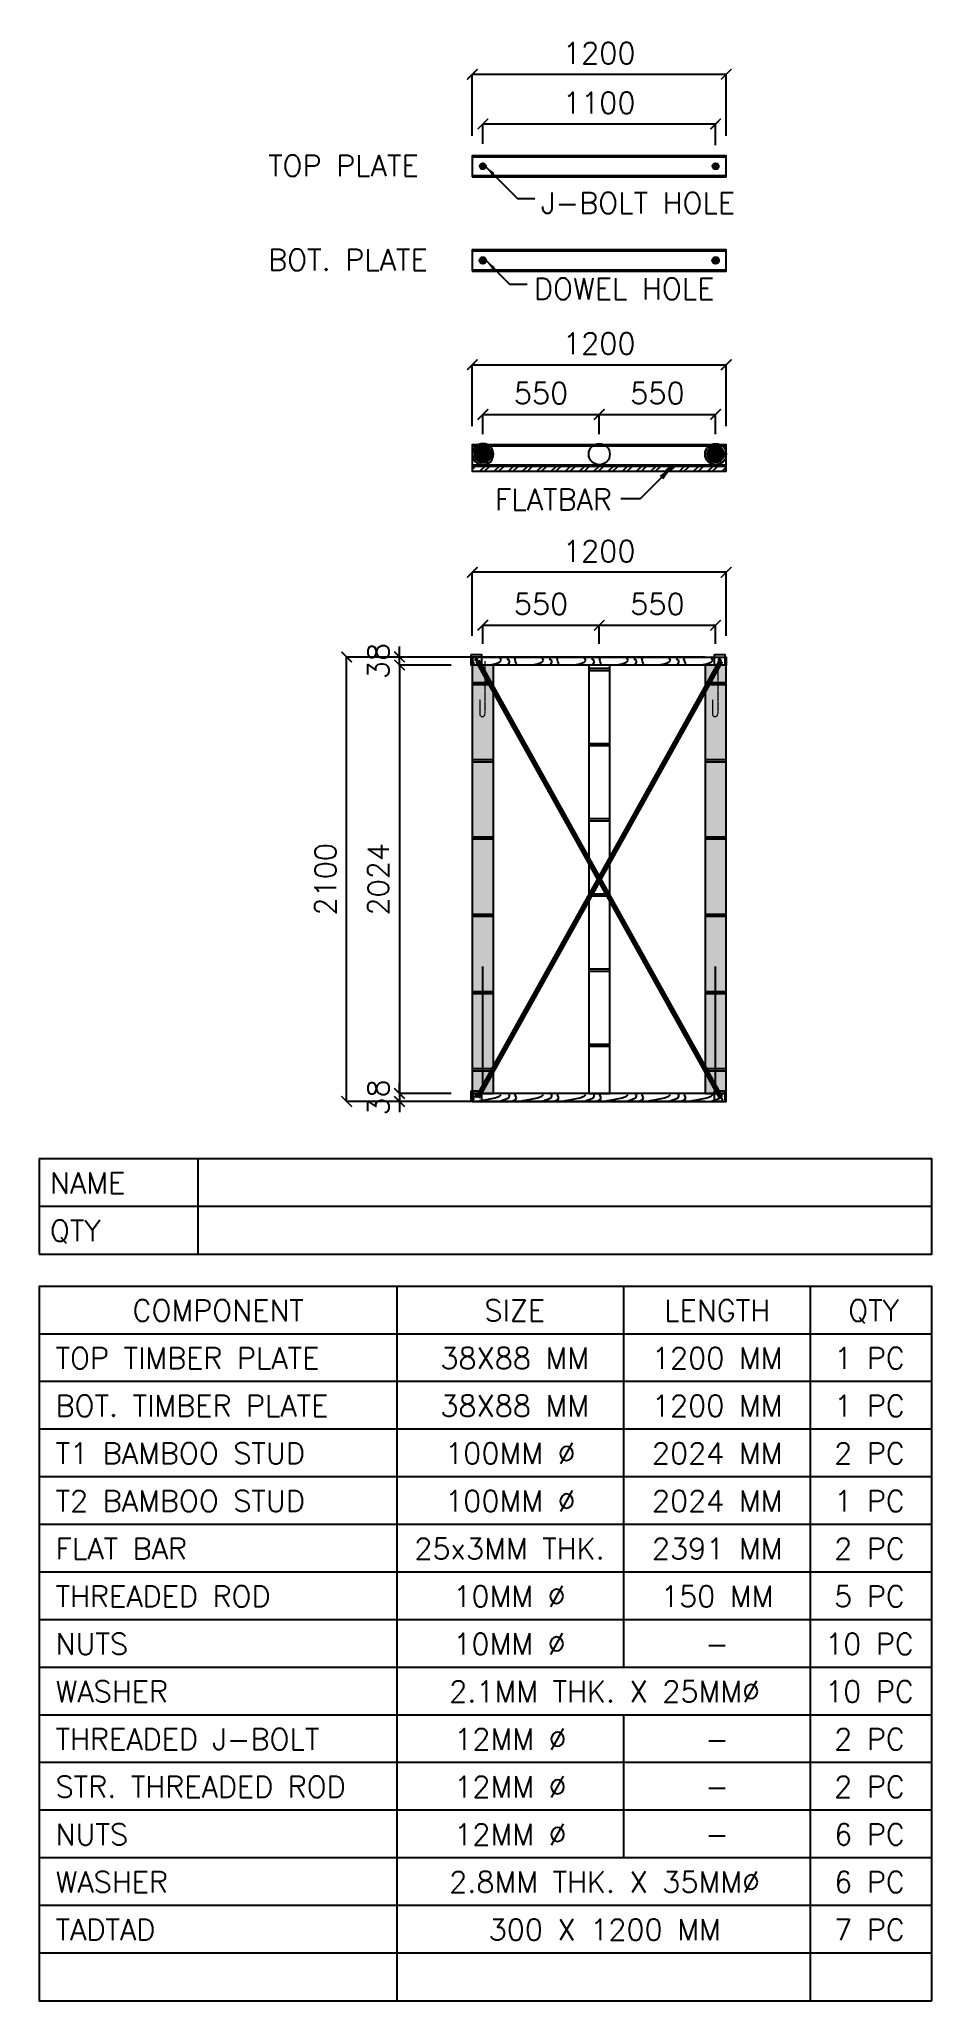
# Model space of a CAD drawing. Header units: inches. Extents: x 26 to 4245, y 11 to 9278.
import ezdxf
from ezdxf.enums import TextEntityAlignment as Align

# ---------------------------------------------------------------- set-up
doc = ezdxf.new("R2010")
doc.units = ezdxf.units.IN
doc.header["$MEASUREMENT"] = 0
doc.set_wipeout_variables(frame=1)
doc.linetypes.add('HIDDEN2', pattern=[4.7625, 3.175, -1.5875])
doc.layers.get('Defpoints').update_dxf_attribs({"color": 36, "true_color": 0x703800})
doc.layers.add('.', color=5, linetype='Continuous', lineweight=70)
for name, color, linetype in [('0-S1', 1, 'Continuous'), ('0-S2', 2, 'Continuous'), ('0-S8', 8, 'Continuous'), ('1CO', 1, 'Continuous'), ('A-BAMBOO POLE', 2, 'Continuous'), ('A-DIMENSIONS', 30, 'Continuous'), ('A-Hatch', 8, 'Continuous'), ('A-Main Text', 3, 'Continuous'), ('A-Specifications', 2, 'Continuous'), ('A-WALL', 4, 'Continuous'), ('AR-Bamboo Stud', 2, 'Continuous'), ('AR-Flatbar', 143, 'Continuous'), ('AR-FURNITURES', 9, 'Continuous'), ('AR-Panels', 4, 'Continuous'), ('AR-Timber Plate', 3, 'Continuous'), ('Bolts', 4, 'HIDDEN2'), ('Screw Dowel', 140, 'Continuous'), ('Screw J-Bolt', 64, 'Continuous')]:
    doc.layers.add(name, color=color, linetype=linetype)
doc.layers.add('VP', color=7, linetype='Continuous', plot=False)
doc.styles.add('LEROY', font='simplex.shx')
doc.dimstyles.new('DIM100', dxfattribs={"dimscale": 0, "dimtxt": 220, "dimasz": 180, "dimexe": 220, "dimexo": 250, "dimgap": 1, "dimtad": 1, "dimtoh": 1, "dimlfac": 0.001, "dimzin": 1, "dimdsep": 46, "dimtxsty": 'LEROY', "dimblk1": 'ORIGIN', "dimblk2": 'ORIGIN', "dimsah": 1, "dimcen": 0.18, "dimclrd": 30, "dimclre": 30, "dimclrt": 7, "dimazin": 0, "dimtfac": 1, "dimtix": 1, "dimtmove": 1, "dimatfit": 3, "dimfxl": 1, "dimtvp": 1, "dimtolj": 2, "dimtzin": 0, "dimarcsym": 0})

msp = doc.modelspace()

# ---------------------------------------------------------------- texts
at = {"layer": 'A-Main Text', "style": 'LEROY'}
for s, p in [('NAME', (77.2, 3824.5)), ('QTY', (77.2, 3599.5))]:
    msp.add_text(s, height=100, dxfattribs=at).set_placement(p)
for s, p in [('COMPONENT', (872.2, 3222.3)), ('SIZE', (2273.7, 3222.3)), ('LENGTH', (3230.7, 3222.3)), ('QTY', (3969.8, 3222.3)), ('38X88 MM', (2273.7, 2997.3)), ('1200 MM', (3230.7, 2997.3)), ('1 PC', (3950.8, 2997.3)), ('38X88 MM', (2273.7, 2772.3)), ('1200 MM', (3230.7, 2772.3)), ('1 PC', (3950.8, 2772.3)), ('100MM ∅', (2253.5, 2547.3)), ('2024 MM', (3230.7, 2547.3)), ('2 PC', (3950.8, 2547.3)), ('100MM ∅', (2253.5, 2322.3)), ('2024 MM', (3230.7, 2322.3)), ('1 PC', (3950.8, 2322.3)), ('25x3MM THK.', (2249.3, 2097.3)), ('2391 MM', (3230.7, 2097.3)), ('2 PC', (3950.8, 2097.3)), ('10MM ∅', (2249.3, 1872.3)), ('150 MM', (3230.7, 1872.3)), ('5 PC', (3950.8, 1872.3)), ('10MM ∅', (2249.3, 1647.3)), ('-', (3230.7, 1647.3)), ('10 PC', (3950.8, 1647.3)), ('10 PC', (3950.8, 1422.3)), ('12MM ∅', (2253.5, 1197.3)), ('-', (3230.7, 1197.3)), ('2 PC', (3950.8, 1197.3)), ('12MM ∅', (2253.5, 972.3)), ('2 PC', (3950.8, 972.3)), ('-', (3230.7, 972.3)), ('12MM ∅', (2253.5, 747.3)), ('6 PC', (3950.8, 747.3)), ('-', (3230.7, 747.3)), ('6 PC', (3950.8, 522.3)), ('7 PC', (3950.8, 297.3))]:
    msp.add_text(s, height=100, dxfattribs=at).set_placement(p, align=Align.CENTER)
at = {"layer": 'A-Main Text', "ltscale": 0.2, "char_height": 100, "attachment_point": 3, "style": 'LEROY'}
for s, insert in [('\\pxql;TOP PLATE', (2174.6, 8730.7)), ('\\pxql;BOT. PLATE', (2174.6, 8286.1))]:
    msp.add_mtext_dynamic_manual_height_columns(s, width=1066.299, gutter_width=0.3, heights=[0], dxfattribs=dict(at, insert=insert))
at = {"layer": 'A-Main Text', "char_height": 100, "style": 'LEROY'}
for s, insert, width, attachment_point in [('TOP TIMBER PLATE', (103.6, 3097.3), 1533.54, 1), ('BOT. TIMBER PLATE', (103.6, 2872.3), 1533.54, 1), ('T1 BAMBOO STUD', (103.6, 2647.3), 1399.607, 1), ('T2 BAMBOO STUD', (103.6, 2422.3), 1399.607, 1), ('FLAT BAR', (103.6, 2197.3), 1399.607, 1), ('THREADED ROD', (103.6, 1972.3), 1710.934, 1), ('NUTS', (103.6, 1747.3), 1399.607, 1), ('WASHER', (103.6, 1522.3), 1399.607, 1), ('2.1MM THK. X 25MM∅ ', (2699, 1522.3), 1841.691, 2), ('THREADED J-BOLT', (103.6, 1297.3), 1632.871, 1), ('STR. THREADED ROD', (103.6, 1072.3), 1980.468, 1), ('NUTS', (103.6, 847.3), 1399.607, 1), ('WASHER', (103.6, 622.3), 1399.607, 1), ('2.8MM THK. X 35MM∅ ', (2699, 622.3), 1841.691, 2), ('TADTAD', (103.6, 397.3), 1399.607, 1), ('300 X 1200 MM', (2699, 397.3), 1841.691, 2)]:
    msp.add_mtext(s, dxfattribs=dict(at, insert=insert, width=width, attachment_point=attachment_point))
at = {"layer": 'A-Specifications', "ltscale": 0.2, "char_height": 100, "attachment_point": 3, "style": 'LEROY'}
for s, width, gutter_width, insert in [('\\pxql;J-BOLT HOLE', 1066.299, 0.3, (3464.8, 8554.5)), ('\\pxql;DOWEL HOLE', 1010.881, 0.3, (3375.9, 8149.1)), ('FLATBAR', 751.472, 0.5, (2733.4, 7154.1))]:
    msp.add_mtext_dynamic_manual_height_columns(s, width=width, gutter_width=gutter_width, heights=[0], dxfattribs=dict(at, insert=insert))

# ---------------------------------------------------------------- blocks, each defined once
blk = doc.blocks.new('bps1')
at = {"layer": 'AR-FURNITURES'}
h = blk.add_hatch(dxfattribs=at)
h.set_pattern_fill('ANSI37', color=256, scale=2)
h.set_pattern_definition([(45, (0, 0), (-4.490128, 4.490128), []), (135, (0, 0), (-4.490128, -4.490128), [])])
edge = h.paths.add_edge_path()
edge.add_ellipse((30825.3, -11129.5), major_axis=(-28.3, 28.3), ratio=1, start_angle=0, end_angle=360, ccw=False)
at = {"layer": 'A-BAMBOO POLE', "linetype": 'Continuous'}
blk.add_circle((30825.3, -11129.5), 50, dxfattribs=at)
at = {"layer": 'AR-FURNITURES', "linetype": 'Continuous', "extrusion": (0, 0, -1)}
blk.add_ellipse((30825.3, -11129.5), major_axis=(-28.3, 28.3), ratio=1, start_param=2.356935, end_param=8.64012, dxfattribs=at)
blk = doc.blocks.new('bpns1')
at = {"layer": 'A-BAMBOO POLE', "linetype": 'Continuous'}
blk.add_circle((31425.3, -11129.1), 50, dxfattribs=at)
blk = doc.blocks.new('PANEL 1200A')
at = {"layer": 'AR-Timber Plate'}
blk.add_lwpolyline([(33110.3, -5824), (31910.3, -5824), (31910.3, -5736), (33110.3, -5736)], close=True, dxfattribs=at)
at = {"layer": 'VP'}
blk.add_lwpolyline([(33110.3, -5830), (31910.3, -5830), (31910.3, -5730), (33110.3, -5730)], close=True, dxfattribs=at)
at = {"layer": 'AR-Bamboo Stud', "xscale": -1, "rotation": 90}
for name, p in [('bps1', (20830.8, 25051.3)), ('bpns1', (21381.2, 25651.4))]:
    blk.add_blockref(name, p, dxfattribs=at)
at = {"layer": 'AR-Bamboo Stud', "rotation": 270}
blk.add_blockref('bps1', (44189.8, 25051.3), dxfattribs=at)
blk = doc.blocks.new('_ArchTick')
at = {"color": 0, "linetype": 'ByBlock', "const_width": 0.15}
blk.add_lwpolyline([(-0.5, -0.5), (0.5, 0.5)], dxfattribs=at)
blk = doc.blocks.new('*D26')
at = {"layer": 'A-DIMENSIONS', "color": 30, "transparency": 16777216}
for p, q in [((2123.4, 7411.9), (2123.4, 7506.1)), ((2123.4, 7506.1), (2673.4, 7506.1)), ((2673.4, 7411.9), (2673.4, 7506.1))]:
    blk.add_line(p, q, dxfattribs=at)
at = {"layer": 'Defpoints', "color": 0, "transparency": 16777216}
for p in [(2673.4, 7506.1), (2123.4, 7311.9), (2673.4, 7311.9)]:
    blk.add_point(p, dxfattribs=at)
at = {"layer": 'A-DIMENSIONS', "color": 30, "transparency": 16777216, "xscale": 50, "yscale": 50, "zscale": 50, "rotation": 180}
blk.add_blockref('_ArchTick', (2123.4, 7506.1), dxfattribs=at)
at = {"layer": 'A-DIMENSIONS', "color": 30, "transparency": 16777216, "xscale": 50, "yscale": 50, "zscale": 50}
blk.add_blockref('_ArchTick', (2673.4, 7506.1), dxfattribs=at)
at = {"layer": 'A-DIMENSIONS', "color": 3, "transparency": 16777216, "insert": (2398.4, 7606.1), "char_height": 100, "attachment_point": 5, "style": 'LEROY'}
blk.add_mtext('\\A2;550', dxfattribs=at)
blk = doc.blocks.new('*D27')
at = {"layer": 'A-DIMENSIONS', "color": 30, "transparency": 16777216}
for p, q in [((2073.5, 7449.9), (2073.5, 7740.7)), ((2073.5, 7740.7), (3273.5, 7740.7)), ((3273.5, 7449.9), (3273.5, 7740.7))]:
    blk.add_line(p, q, dxfattribs=at)
at = {"layer": 'Defpoints', "color": 0, "transparency": 16777216}
for p in [(3273.5, 7740.7), (2073.5, 7349.9), (3273.5, 7349.9)]:
    blk.add_point(p, dxfattribs=at)
at = {"layer": 'A-DIMENSIONS', "color": 30, "transparency": 16777216, "xscale": 50, "yscale": 50, "zscale": 50, "rotation": 180}
blk.add_blockref('_ArchTick', (2073.5, 7740.7), dxfattribs=at)
at = {"layer": 'A-DIMENSIONS', "color": 30, "transparency": 16777216, "xscale": 50, "yscale": 50, "zscale": 50}
blk.add_blockref('_ArchTick', (3273.5, 7740.7), dxfattribs=at)
at = {"layer": 'A-DIMENSIONS', "color": 3, "transparency": 16777216, "insert": (2673.5, 7840.7), "char_height": 100, "attachment_point": 5, "style": 'LEROY'}
blk.add_mtext('\\A2;1200', dxfattribs=at)
blk = doc.blocks.new('*D28')
at = {"layer": 'A-DIMENSIONS', "color": 30, "transparency": 16777216}
for p, q in [((2673.4, 7411.9), (2673.4, 7506.1)), ((2673.4, 7506.1), (3223.4, 7506.1)), ((3223.4, 7411.9), (3223.4, 7506.1))]:
    blk.add_line(p, q, dxfattribs=at)
at = {"layer": 'Defpoints', "color": 0, "transparency": 16777216}
for p in [(3223.4, 7506.1), (2673.4, 7311.9), (3223.4, 7311.9)]:
    blk.add_point(p, dxfattribs=at)
at = {"layer": 'A-DIMENSIONS', "color": 30, "transparency": 16777216, "xscale": 50, "yscale": 50, "zscale": 50, "rotation": 180}
blk.add_blockref('_ArchTick', (2673.4, 7506.1), dxfattribs=at)
at = {"layer": 'A-DIMENSIONS', "color": 30, "transparency": 16777216, "xscale": 50, "yscale": 50, "zscale": 50}
blk.add_blockref('_ArchTick', (3223.4, 7506.1), dxfattribs=at)
at = {"layer": 'A-DIMENSIONS', "color": 3, "transparency": 16777216, "insert": (2948.4, 7606.1), "char_height": 100, "attachment_point": 5, "style": 'LEROY'}
blk.add_mtext('\\A2;550', dxfattribs=at)
blk = doc.blocks.new('A$C62F95397')
at = {"layer": 'Bolts', "lineweight": 0, "ltscale": 0.25}
for p, q in [((25, 262.5), (25, 12.5)), ((0, 80.8), (0, 12.5))]:
    blk.add_line(p, q, dxfattribs=at)
blk.add_arc((12.5, 12.5), 12.5, 180, 0, dxfattribs=at)
blk = doc.blocks.new('N2N')
blk.add_wipeout([(98002.7, -26144.8), (97902.7, -26144.8), (97902.7, -28168.8), (98002.7, -28168.8)]).dxf.layer = '0-S8'
at = {"layer": '.', "linetype": 'Continuous'}
h = blk.add_hatch(dxfattribs=at)
h.set_pattern_fill('DOTS', color=8, scale=10)
h.set_pattern_definition([(0, (7e-06, 48.67), (7.9375, 15.875), [0, -15.875])])
h.paths.add_polyline_path([(98002.7, -26144.8), (97902.7, -26144.8), (97902.7, -28168.8), (98002.7, -28168.8)])
at = {"layer": '0-S1'}
h = blk.add_hatch(dxfattribs=at)
h.set_pattern_fill('_USER', color=256, scale=365, pattern_type=0)
h.set_pattern_definition([(0, (97902.7, -25880.27), (0, 365), [])])
edge = h.paths.add_edge_path()
edge.add_line((97902.7, -26144.8), (98002.7, -26144.8))
edge.add_line((98002.7, -26117.1), (98002.7, -28118.8))
edge.add_line((98002.7, -28118.8), (97902.7, -28118.8))
edge.add_line((97902.7, -28118.8), (97902.7, -26121.8))
h = blk.add_hatch(dxfattribs=at)
h.set_pattern_fill('_USER', color=256, scale=365, pattern_type=0)
h.set_pattern_definition([(0, (97902.7, -25890.27), (0, 365), [])])
edge = h.paths.add_edge_path()
edge.add_line((97902.7, -26144.8), (98002.7, -26144.8))
edge.add_line((98002.7, -26124.9), (98002.7, -28138.8))
edge.add_line((98002.7, -28138.8), (97902.7, -28138.8))
edge.add_line((97902.7, -28138.8), (97902.7, -26135.8))
at = {"layer": '0-S2'}
blk.add_lwpolyline([(98002.7, -26144.8), (97902.7, -26144.8), (97902.7, -28168.8), (98002.7, -28168.8)], close=True, dxfattribs=at)
at = {"layer": 'Bolts', "ltscale": 0.5}
blk.add_line((97952.6, -28168.8), (97952.6, -27568.8), dxfattribs=at)
at = {"layer": 'Bolts'}
blk.add_blockref('A$C62F95397', (97937.6, -26388.2), dxfattribs=at)
blk = doc.blocks.new('BFGGBN')
at = {"layer": '1CO'}
blk.add_circle((6736.6, -34195.3), 4.5, dxfattribs=at)
at = {"layer": 'Defpoints'}
blk.add_lwpolyline([(6711.6, -34170.3), (6761.6, -34170.3), (6761.6, -34220.3), (6711.6, -34220.3)], close=True, dxfattribs=at)
blk = doc.blocks.new('Type B')
at = {"layer": '0-S1'}
h = blk.add_hatch(dxfattribs=at)
h.set_pattern_fill('_USER', color=256, scale=355, pattern_type=0)
h.set_pattern_definition([(0, (10628.1, 16236), (0, 355), [])])
edge = h.paths.add_edge_path()
edge.add_line((9748.3, 18210), (9848.3, 18210))
edge.add_line((9848.3, 18190.6), (9848.3, 16216))
edge.add_line((9848.3, 16216), (9748.3, 16216))
edge.add_line((9748.3, 16216), (9748.3, 18189.5))
h = blk.add_hatch(dxfattribs=at)
h.set_pattern_fill('_USER', color=256, scale=355, pattern_type=0)
h.set_pattern_definition([(0, (10628.1, 16246), (0, 355), [])])
edge = h.paths.add_edge_path()
edge.add_line((9748.3, 18210), (9848.3, 18210))
edge.add_line((9848.3, 18210), (9848.3, 16236))
edge.add_line((9848.3, 16236), (9748.3, 16236))
edge.add_line((9748.3, 16236), (9748.3, 18210))
at = {"layer": 'AR-Bamboo Stud'}
blk.add_lwpolyline([(9848.3, 18210), (9748.3, 18210), (9748.3, 16186), (9848.3, 16186)], close=True, dxfattribs=at)
blk = doc.blocks.new('1200')
at = {"layer": 'A-Hatch'}
h = blk.add_hatch(dxfattribs=at)
h.set_pattern_fill('HWOD20E1', color=8, scale=4, pattern_type=2)
h.set_pattern_definition([(14.03624, (97357.84, -27101.41), (2e-07, 200), [32.9848, -791.6363]), (14.03624, (97557.84, -27101.41), (2e-07, 200), [32.9848, -791.6363]), (14.03624, (97757.84, -27101.41), (2e-07, 200), [32.9848, -791.6363]), (14.03624, (97957.84, -27101.41), (2e-07, 200), [32.9848, -791.6363]), (18.43495, (97389.84, -27093.41), (3e-07, 200), [37.9473, -594.5082]), (18.43495, (97589.84, -27093.41), (3e-07, 200), [37.9473, -594.5082]), (18.43495, (97789.84, -27093.41), (3e-07, 200), [37.9473, -594.5082]), (21.80141, (97425.84, -27081.41), (-5e-06, 200), [21.5407, -1055.4923]), (21.80141, (97625.84, -27081.41), (-5e-06, 200), [21.5407, -1055.4923]), (21.80141, (97825.84, -27081.41), (-5e-06, 200), [21.5407, -1055.4923]), (21.80141, (98025.84, -27081.41), (-5e-06, 200), [21.5407, -1055.4923]), (21.80141, (98225.84, -27081.41), (-5e-06, 200), [21.5407, -1055.4923]), (63.43495, (97445.84, -27073.41), (-3e-06, 199.999995), [8.94427, -438.26932]), (90, (97449.84, -27065.41), (-200, 1e-14), [8, -192]), (153.43495, (97449.84, -27057.41), (1e-05, 200), [8.94427, -438.2693]), (153.43495, (97649.84, -27057.41), (1e-05, 200), [8.94427, -438.2693]), (90, (97441.84, -27053.41), (-200, 1e-14), [8, -192]), (45, (97441.84, -27045.41), (1e-14, 200), [5.65685, -277.18585]), (45, (97445.84, -27041.41), (1e-14, 200), [5.65685, -277.18585]), (90, (97449.84, -27037.41), (-200, 1e-14), [4, -196]), (146.30994, (97449.84, -27033.41), (-1e-05, 200), [14.4222, -706.68805]), (146.30994, (97649.84, -27033.41), (-1e-05, 200), [14.4222, -706.68805]), (146.30994, (97849.84, -27033.41), (-1e-05, 200), [14.4222, -706.68805]), (168.69008, (97437.84, -27025.41), (-2e-05, 200), [20.3961, -999.4078]), (168.69008, (97637.84, -27025.41), (-2e-05, 200), [20.3961, -999.4078]), (168.69008, (97837.84, -27025.41), (-2e-05, 200), [20.3961, -999.4078]), (168.69008, (98037.84, -27025.41), (-2e-05, 200), [20.3961, -999.4078]), (168.69008, (98237.84, -27025.41), (-2e-05, 200), [20.3961, -999.4078]), (171.86989, (97417.84, -27021.41), (2e-05, 200), [28.2843, -1385.9293]), (171.86989, (97617.84, -27021.41), (2e-05, 200), [28.2843, -1385.9293]), (171.86989, (97817.84, -27021.41), (2e-05, 200), [28.2843, -1385.9293]), (171.86989, (98017.84, -27021.41), (2e-05, 200), [28.2843, -1385.9293]), (171.86989, (98217.84, -27021.41), (2e-05, 200), [28.2843, -1385.9293]), (171.86989, (98417.84, -27021.41), (2e-05, 200), [28.2843, -1385.9293]), (171.86989, (98617.84, -27021.41), (2e-05, 200), [28.2843, -1385.9293]), (172.87498, (97389.84, -27017.41), (-2e-06, 200), [32.249, -1580.2025]), (172.87498, (97589.84, -27017.41), (-2e-06, 200), [32.249, -1580.2025]), (172.87498, (97789.84, -27017.41), (-2e-06, 200), [32.249, -1580.2025]), (172.87498, (97989.84, -27017.41), (-2e-06, 200), [32.249, -1580.2025]), (172.87498, (98189.84, -27017.41), (-2e-06, 200), [32.249, -1580.2025]), (172.87498, (98389.84, -27017.41), (-2e-06, 200), [32.249, -1580.2025]), (172.87498, (98589.84, -27017.41), (-2e-06, 200), [32.249, -1580.2025]), (172.87498, (98789.84, -27017.41), (-2e-06, 200), [32.249, -1580.2025]), (20.85446, (97357.84, -27129.41), (-1e-06, 200), [89.889, -4404.552]), (20.85446, (97557.84, -27129.41), (-1e-06, 200), [89.889, -4404.552]), (20.85446, (97757.84, -27129.41), (-1e-06, 200), [89.889, -4404.552]), (20.85446, (97957.84, -27129.41), (-1e-06, 200), [89.889, -4404.552]), (20.85446, (98157.84, -27129.41), (-1e-06, 200), [89.889, -4404.552]), (20.85446, (98357.84, -27129.41), (-1e-06, 200), [89.889, -4404.552]), (20.85446, (98557.84, -27129.41), (-1e-06, 200), [89.889, -4404.552]), (20.85446, (98757.84, -27129.41), (-1e-06, 200), [89.889, -4404.552]), (20.85446, (98957.84, -27129.41), (-1e-06, 200), [89.889, -4404.552]), (20.85446, (99157.84, -27129.41), (-1e-06, 200), [89.889, -4404.552]), (20.85446, (99357.84, -27129.41), (-1e-06, 200), [89.889, -4404.552]), (20.85446, (99557.84, -27129.41), (-1e-06, 200), [89.889, -4404.552]), (20.85446, (99757.84, -27129.41), (-1e-06, 200), [89.889, -4404.552]), (20.85446, (99957.84, -27129.41), (-1e-06, 200), [89.889, -4404.552]), (20.85446, (100157.84, -27129.41), (-1e-06, 200), [89.889, -4404.552]), (20.85446, (100357.84, -27129.41), (-1e-06, 200), [89.889, -4404.552]), (20.85446, (100557.84, -27129.41), (-1e-06, 200), [89.889, -4404.552]), (20.85446, (100757.84, -27129.41), (-1e-06, 200), [89.889, -4404.552]), (20.85446, (100957.84, -27129.41), (-1e-06, 200), [89.889, -4404.552]), (20.85446, (101157.84, -27129.41), (-1e-06, 200), [89.889, -4404.552]), (20.85446, (101357.84, -27129.41), (-1e-06, 200), [89.889, -4404.552]), (23.96249, (97441.84, -27097.41), (-7e-06, 200), [39.3954, -1930.376]), (23.96249, (97641.84, -27097.41), (-7e-06, 200), [39.3954, -1930.376]), (23.96249, (97841.84, -27097.41), (-7e-06, 200), [39.3954, -1930.376]), (23.96249, (98041.84, -27097.41), (-7e-06, 200), [39.3954, -1930.376]), (23.96249, (98241.84, -27097.41), (-7e-06, 200), [39.3954, -1930.376]), (23.96249, (98441.84, -27097.41), (-7e-06, 200), [39.3954, -1930.376]), (23.96249, (98641.84, -27097.41), (-7e-06, 200), [39.3954, -1930.376]), (23.96249, (98841.84, -27097.41), (-7e-06, 200), [39.3954, -1930.376]), (23.96249, (99041.84, -27097.41), (-7e-06, 200), [39.3954, -1930.376]), (63.43495, (97477.84, -27081.41), (-3e-06, 199.999995), [8.94427, -438.26932]), (108.43495, (97481.84, -27073.41), (-9e-06, 200.000005), [12.6491, -619.8064]), (108.43495, (97477.84, -27061.41), (-9e-06, 200.000005), [12.6491, -619.8064]), (45, (97473.84, -27049.41), (1e-14, 200), [16.97056, -265.87216]), (71.56505, (97485.84, -27037.41), (6e-06, 200.000006), [12.6491, -619.8064]), (135, (97489.84, -27025.41), (1e-14, 200), [11.3137, -271.529]), (143.1301, (97481.84, -27017.41), (-5e-07, 200), [20, -980]), (143.1301, (97681.84, -27017.41), (-5e-07, 200), [20, -980]), (143.1301, (97881.84, -27017.41), (-5e-07, 200), [20, -980]), (143.1301, (98081.84, -27017.41), (-5e-07, 200), [20, -980]), (170.53767, (97465.84, -27005.41), (2e-05, 200), [24.331, -1192.2214]), (170.53767, (97665.84, -27005.41), (2e-05, 200), [24.331, -1192.2214]), (170.53767, (97865.84, -27005.41), (2e-05, 200), [24.331, -1192.2214]), (170.53767, (98065.84, -27005.41), (2e-05, 200), [24.331, -1192.2214]), (170.53767, (98265.84, -27005.41), (2e-05, 200), [24.331, -1192.2214]), (170.53767, (98465.84, -27005.41), (2e-05, 200), [24.331, -1192.2214]), (161.56505, (97441.84, -27001.41), (1e-05, 200), [37.9473, -594.5082]), (161.56505, (97641.84, -27001.41), (1e-05, 200), [37.9473, -594.5082]), (161.56505, (97841.84, -27001.41), (1e-05, 200), [37.9473, -594.5082]), (170.53767, (97405.84, -26989.41), (2e-05, 200), [48.6621, -1167.8904]), (170.53767, (97605.84, -26989.41), (2e-05, 200), [48.6621, -1167.8904]), (170.53767, (97805.84, -26989.41), (2e-05, 200), [48.6621, -1167.8904]), (170.53767, (98005.84, -26989.41), (2e-05, 200), [48.6621, -1167.8904]), (170.53767, (98205.84, -26989.41), (2e-05, 200), [48.6621, -1167.8904]), (170.53767, (98405.84, -26989.41), (2e-05, 200), [48.6621, -1167.8904]), (116.56505, (97437.84, -27149.41), (-1e-05, 200.000006), [8.94427, -438.26932]), (135, (97433.84, -27141.41), (1e-14, 200), [11.3137, -271.529]), (63.43495, (97425.84, -27133.41), (-3e-06, 199.999995), [8.94427, -438.26932]), (33.69007, (97429.84, -27125.41), (7e-06, 200), [28.8444, -692.2659]), (33.69007, (97629.84, -27125.41), (7e-06, 200), [28.8444, -692.2659]), (33.69007, (97829.84, -27125.41), (7e-06, 200), [28.8444, -692.2659]), (26.56505, (97453.84, -27109.41), (4e-06, 200), [35.7771, -411.4365]), (26.56505, (97653.84, -27109.41), (4e-06, 200), [35.7771, -411.4365]), (15.9454, (97485.84, -27093.41), (-3e-07, 200), [29.1204, -1426.9015]), (15.9454, (97685.84, -27093.41), (-3e-07, 200), [29.1204, -1426.9015]), (15.9454, (97885.84, -27093.41), (-3e-07, 200), [29.1204, -1426.9015]), (15.9454, (98085.84, -27093.41), (-3e-07, 200), [29.1204, -1426.9015]), (15.9454, (98285.84, -27093.41), (-3e-07, 200), [29.1204, -1426.9015]), (15.9454, (98485.84, -27093.41), (-3e-07, 200), [29.1204, -1426.9015]), (15.9454, (98685.84, -27093.41), (-3e-07, 200), [29.1204, -1426.9015]), (8.1301, (97513.84, -27085.41), (5e-07, 200), [28.2843, -1385.9293]), (8.1301, (97713.84, -27085.41), (5e-07, 200), [28.2843, -1385.9293]), (8.1301, (97913.84, -27085.41), (5e-07, 200), [28.2843, -1385.9293]), (8.1301, (98113.84, -27085.41), (5e-07, 200), [28.2843, -1385.9293]), (8.1301, (98313.84, -27085.41), (5e-07, 200), [28.2843, -1385.9293]), (8.1301, (98513.84, -27085.41), (5e-07, 200), [28.2843, -1385.9293]), (8.1301, (98713.84, -27085.41), (5e-07, 200), [28.2843, -1385.9293]), (14.03624, (97541.84, -27081.41), (2e-07, 200), [16.4924, -808.1287]), (14.03624, (97741.84, -27081.41), (2e-07, 200), [16.4924, -808.1287]), (14.03624, (97941.84, -27081.41), (2e-07, 200), [16.4924, -808.1287]), (14.03624, (98141.84, -27081.41), (2e-07, 200), [16.4924, -808.1287]), (270, (97437.84, -27149.41), (200, 1e-14), [4, -196]), (164.74489, (97557.84, -27013.41), (-4e-06, 200), [45.607, -2234.744]), (164.74489, (97757.84, -27013.41), (-4e-06, 200), [45.607, -2234.744]), (164.74489, (97957.84, -27013.41), (-4e-06, 200), [45.607, -2234.744]), (164.74489, (98157.84, -27013.41), (-4e-06, 200), [45.607, -2234.744]), (164.74489, (98357.84, -27013.41), (-4e-06, 200), [45.607, -2234.744]), (164.74489, (98557.84, -27013.41), (-4e-06, 200), [45.607, -2234.744]), (164.74489, (98757.84, -27013.41), (-4e-06, 200), [45.607, -2234.744]), (164.74489, (98957.84, -27013.41), (-4e-06, 200), [45.607, -2234.744]), (164.74489, (99157.84, -27013.41), (-4e-06, 200), [45.607, -2234.744]), (164.74489, (99357.84, -27013.41), (-4e-06, 200), [45.607, -2234.744]), (164.74489, (99557.84, -27013.41), (-4e-06, 200), [45.607, -2234.744]), (159.44395, (97513.84, -27001.41), (-2e-05, 200), [34.176, -1674.6248]), (159.44395, (97713.84, -27001.41), (-2e-05, 200), [34.176, -1674.6248]), (159.44395, (97913.84, -27001.41), (-2e-05, 200), [34.176, -1674.6248]), (159.44395, (98113.84, -27001.41), (-2e-05, 200), [34.176, -1674.6248]), (159.44395, (98313.84, -27001.41), (-2e-05, 200), [34.176, -1674.6248]), (159.44395, (98513.84, -27001.41), (-2e-05, 200), [34.176, -1674.6248]), (159.44395, (98713.84, -27001.41), (-2e-05, 200), [34.176, -1674.6248]), (159.44395, (98913.84, -27001.41), (-2e-05, 200), [34.176, -1674.6248]), (135, (97481.84, -26989.41), (1e-14, 200), [11.3137, -271.529]), (90, (97473.84, -26981.41), (-200, 1e-14), [8, -192]), (63.43495, (97473.84, -26973.41), (-3e-06, 199.999995), [8.94427, -438.26932]), (90, (97477.84, -26965.41), (-200, 1e-14), [8, -192]), (90, (97477.84, -26957.41), (-200, 1e-14), [4, -196]), (9.46232, (97357.84, -27077.41), (2e-06, 200), [24.331, -1192.2214]), (9.46232, (97557.84, -27077.41), (2e-06, 200), [24.331, -1192.2214]), (9.46232, (97757.84, -27077.41), (2e-06, 200), [24.331, -1192.2214]), (9.46232, (97957.84, -27077.41), (2e-06, 200), [24.331, -1192.2214]), (9.46232, (98157.84, -27077.41), (2e-06, 200), [24.331, -1192.2214]), (9.46232, (98357.84, -27077.41), (2e-06, 200), [24.331, -1192.2214]), (21.80141, (97381.84, -27073.41), (-5e-06, 200), [21.5407, -1055.4923]), (21.80141, (97581.84, -27073.41), (-5e-06, 200), [21.5407, -1055.4923]), (21.80141, (97781.84, -27073.41), (-5e-06, 200), [21.5407, -1055.4923]), (21.80141, (97981.84, -27073.41), (-5e-06, 200), [21.5407, -1055.4923]), (21.80141, (98181.84, -27073.41), (-5e-06, 200), [21.5407, -1055.4923]), (45, (97401.84, -27065.41), (1e-14, 200), [11.3137, -271.529]), (108.43495, (97409.84, -27057.41), (-9e-06, 200.000005), [12.6491, -619.8064]), (153.43495, (97405.84, -27045.41), (1e-05, 200), [17.88854, -429.32504]), (153.43495, (97605.84, -27045.41), (1e-05, 200), [17.88854, -429.32504]), (165.96376, (97389.84, -27037.41), (5e-06, 200), [16.4924, -808.1287]), (165.96376, (97589.84, -27037.41), (5e-06, 200), [16.4924, -808.1287]), (165.96376, (97789.84, -27037.41), (5e-06, 200), [16.4924, -808.1287]), (165.96376, (97989.84, -27037.41), (5e-06, 200), [16.4924, -808.1287]), (165.96376, (97373.84, -27033.41), (5e-06, 200), [16.4924, -808.1287]), (165.96376, (97573.84, -27033.41), (5e-06, 200), [16.4924, -808.1287]), (165.96376, (97773.84, -27033.41), (5e-06, 200), [16.4924, -808.1287]), (165.96376, (97973.84, -27033.41), (5e-06, 200), [16.4924, -808.1287]), (158.19859, (97557.84, -26981.41), (-2e-05, 200), [21.5407, -1055.4923]), (158.19859, (97757.84, -26981.41), (-2e-05, 200), [21.5407, -1055.4923]), (158.19859, (97957.84, -26981.41), (-2e-05, 200), [21.5407, -1055.4923]), (158.19859, (98157.84, -26981.41), (-2e-05, 200), [21.5407, -1055.4923]), (158.19859, (98357.84, -26981.41), (-2e-05, 200), [21.5407, -1055.4923]), (153.43495, (97537.84, -26973.41), (1e-05, 200), [8.94427, -438.2693]), (153.43495, (97737.84, -26973.41), (1e-05, 200), [8.94427, -438.2693]), (135, (97529.84, -26969.41), (1e-14, 200), [11.3137, -271.529]), (90, (97521.84, -26961.41), (-200, 1e-14), [4, -196]), (45, (97521.84, -26957.41), (1e-14, 200), [5.65685, -277.18585]), (165.96376, (97557.84, -27029.41), (5e-06, 200), [32.9848, -791.6363]), (165.96376, (97757.84, -27029.41), (5e-06, 200), [32.9848, -791.6363]), (165.96376, (97957.84, -27029.41), (5e-06, 200), [32.9848, -791.6363]), (165.96376, (98157.84, -27029.41), (5e-06, 200), [32.9848, -791.6363]), (161.56505, (97525.84, -27021.41), (1e-05, 200), [25.2982, -607.1573]), (161.56505, (97725.84, -27021.41), (1e-05, 200), [25.2982, -607.1573]), (161.56505, (97925.84, -27021.41), (1e-05, 200), [25.2982, -607.1573]), (149.03624, (97501.84, -27013.41), (1e-05, 200), [23.3238, -1142.8666]), (149.03624, (97701.84, -27013.41), (1e-05, 200), [23.3238, -1142.8666]), (149.03624, (97901.84, -27013.41), (1e-05, 200), [23.3238, -1142.8666]), (149.03624, (98101.84, -27013.41), (1e-05, 200), [23.3238, -1142.8666]), (149.03624, (98301.84, -27013.41), (1e-05, 200), [23.3238, -1142.8666]), (153.43495, (97481.84, -27001.41), (1e-05, 200), [26.8328, -420.38077]), (153.43495, (97681.84, -27001.41), (1e-05, 200), [26.8328, -420.38077]), (135, (97457.84, -26989.41), (1e-14, 200), [11.3137, -271.529]), (153.43495, (97449.84, -26981.41), (1e-05, 200), [8.94427, -438.2693]), (153.43495, (97649.84, -26981.41), (1e-05, 200), [8.94427, -438.2693]), (108.43495, (97441.84, -26977.41), (-9e-06, 200.000005), [12.6491, -619.8064]), (90, (97437.84, -26965.41), (-200, 1e-14), [12, -188]), (195.94539, (97557.84, -27101.41), (2e-05, 200), [29.1204, -1426.9015]), (195.94539, (97757.84, -27101.41), (2e-05, 200), [29.1204, -1426.9015]), (195.94539, (97957.84, -27101.41), (2e-05, 200), [29.1204, -1426.9015]), (195.94539, (98157.84, -27101.41), (2e-05, 200), [29.1204, -1426.9015]), (195.94539, (98357.84, -27101.41), (2e-05, 200), [29.1204, -1426.9015]), (195.94539, (98557.84, -27101.41), (2e-05, 200), [29.1204, -1426.9015]), (195.94539, (98757.84, -27101.41), (2e-05, 200), [29.1204, -1426.9015]), (206.56506, (97529.84, -27109.41), (-3e-05, 200), [8.94427, -438.2693]), (206.56506, (97729.84, -27109.41), (-3e-05, 200), [8.94427, -438.2693]), (180, (97557.84, -27129.41), (-2e-14, -200), [8, -192]), (90, (97477.84, -27153.41), (-200, 1e-14), [12, -188]), (45, (97477.84, -27141.41), (1e-14, 200), [5.65685, -277.18585]), (45, (97481.84, -27137.41), (1e-14, 200), [11.3137, -271.529]), (0, (97489.84, -27129.41), (0, 200), [12, -188]), (18.43495, (97501.84, -27129.41), (3e-07, 200), [12.6491, -619.8064]), (18.43495, (97701.84, -27129.41), (3e-07, 200), [12.6491, -619.8064]), (18.43495, (97901.84, -27129.41), (3e-07, 200), [12.6491, -619.8064]), (90, (97513.84, -27125.41), (-200, 1e-14), [8, -192]), (26.56505, (97513.84, -27117.41), (4e-06, 200), [8.94427, -438.2693]), (26.56505, (97713.84, -27117.41), (4e-06, 200), [8.94427, -438.2693]), (45, (97525.84, -27153.41), (1e-14, 200), [5.65685, -277.18585]), (26.56505, (97529.84, -27149.41), (4e-06, 200), [8.94427, -438.2693]), (26.56505, (97729.84, -27149.41), (4e-06, 200), [8.94427, -438.2693]), (26.56505, (97537.84, -27145.41), (4e-06, 200), [8.94427, -438.2693]), (26.56505, (97737.84, -27145.41), (4e-06, 200), [8.94427, -438.2693]), (90, (97545.84, -27141.41), (-200, 1e-14), [4, -196]), (90, (97545.84, -27137.41), (-200, 1e-14), [4, -196]), (45, (97545.84, -27133.41), (1e-14, 200), [5.65685, -277.18585])])
h.paths.add_polyline_path([(258269.4, 3865.9), (257069.5, 3866), (257069.5, 3904), (258269.4, 3904.1)])
h = blk.add_hatch(dxfattribs=at)
h.set_pattern_fill('HWOD20E1', color=8, scale=4, pattern_type=2)
h.set_pattern_definition([(14.03624, (97357.84, -29151.4), (2e-07, 200), [32.9848, -791.6363]), (14.03624, (97557.84, -29151.4), (2e-07, 200), [32.9848, -791.6363]), (14.03624, (97757.84, -29151.4), (2e-07, 200), [32.9848, -791.6363]), (14.03624, (97957.84, -29151.4), (2e-07, 200), [32.9848, -791.6363]), (18.43495, (97389.84, -29143.4), (3e-07, 200), [37.9473, -594.5082]), (18.43495, (97589.84, -29143.4), (3e-07, 200), [37.9473, -594.5082]), (18.43495, (97789.84, -29143.4), (3e-07, 200), [37.9473, -594.5082]), (21.80141, (97425.84, -29131.4), (-5e-06, 200), [21.5407, -1055.4923]), (21.80141, (97625.84, -29131.4), (-5e-06, 200), [21.5407, -1055.4923]), (21.80141, (97825.84, -29131.4), (-5e-06, 200), [21.5407, -1055.4923]), (21.80141, (98025.84, -29131.4), (-5e-06, 200), [21.5407, -1055.4923]), (21.80141, (98225.84, -29131.4), (-5e-06, 200), [21.5407, -1055.4923]), (63.43495, (97445.84, -29123.4), (-3e-06, 199.999995), [8.94427, -438.26932]), (90, (97449.84, -29115.4), (-200, 1e-14), [8, -192]), (153.43495, (97449.84, -29107.4), (1e-05, 200), [8.94427, -438.2693]), (153.43495, (97649.84, -29107.4), (1e-05, 200), [8.94427, -438.2693]), (90, (97441.84, -29103.4), (-200, 1e-14), [8, -192]), (45, (97441.84, -29095.4), (1e-14, 200), [5.65685, -277.18585]), (45, (97445.84, -29091.4), (1e-14, 200), [5.65685, -277.18585]), (90, (97449.84, -29087.4), (-200, 1e-14), [4, -196]), (146.30994, (97449.84, -29083.4), (-1e-05, 200), [14.4222, -706.68805]), (146.30994, (97649.84, -29083.4), (-1e-05, 200), [14.4222, -706.68805]), (146.30994, (97849.84, -29083.4), (-1e-05, 200), [14.4222, -706.68805]), (168.69008, (97437.84, -29075.4), (-2e-05, 200), [20.3961, -999.4078]), (168.69008, (97637.84, -29075.4), (-2e-05, 200), [20.3961, -999.4078]), (168.69008, (97837.84, -29075.4), (-2e-05, 200), [20.3961, -999.4078]), (168.69008, (98037.84, -29075.4), (-2e-05, 200), [20.3961, -999.4078]), (168.69008, (98237.84, -29075.4), (-2e-05, 200), [20.3961, -999.4078]), (171.86989, (97417.84, -29071.4), (2e-05, 200), [28.2843, -1385.9293]), (171.86989, (97617.84, -29071.4), (2e-05, 200), [28.2843, -1385.9293]), (171.86989, (97817.84, -29071.4), (2e-05, 200), [28.2843, -1385.9293]), (171.86989, (98017.84, -29071.4), (2e-05, 200), [28.2843, -1385.9293]), (171.86989, (98217.84, -29071.4), (2e-05, 200), [28.2843, -1385.9293]), (171.86989, (98417.84, -29071.4), (2e-05, 200), [28.2843, -1385.9293]), (171.86989, (98617.84, -29071.4), (2e-05, 200), [28.2843, -1385.9293]), (172.87498, (97389.84, -29067.4), (-2e-06, 200), [32.249, -1580.2025]), (172.87498, (97589.84, -29067.4), (-2e-06, 200), [32.249, -1580.2025]), (172.87498, (97789.84, -29067.4), (-2e-06, 200), [32.249, -1580.2025]), (172.87498, (97989.84, -29067.4), (-2e-06, 200), [32.249, -1580.2025]), (172.87498, (98189.84, -29067.4), (-2e-06, 200), [32.249, -1580.2025]), (172.87498, (98389.84, -29067.4), (-2e-06, 200), [32.249, -1580.2025]), (172.87498, (98589.84, -29067.4), (-2e-06, 200), [32.249, -1580.2025]), (172.87498, (98789.84, -29067.4), (-2e-06, 200), [32.249, -1580.2025]), (20.85446, (97357.84, -29179.4), (-1e-06, 200), [89.889, -4404.552]), (20.85446, (97557.84, -29179.4), (-1e-06, 200), [89.889, -4404.552]), (20.85446, (97757.84, -29179.4), (-1e-06, 200), [89.889, -4404.552]), (20.85446, (97957.84, -29179.4), (-1e-06, 200), [89.889, -4404.552]), (20.85446, (98157.84, -29179.4), (-1e-06, 200), [89.889, -4404.552]), (20.85446, (98357.84, -29179.4), (-1e-06, 200), [89.889, -4404.552]), (20.85446, (98557.84, -29179.4), (-1e-06, 200), [89.889, -4404.552]), (20.85446, (98757.84, -29179.4), (-1e-06, 200), [89.889, -4404.552]), (20.85446, (98957.84, -29179.4), (-1e-06, 200), [89.889, -4404.552]), (20.85446, (99157.84, -29179.4), (-1e-06, 200), [89.889, -4404.552]), (20.85446, (99357.84, -29179.4), (-1e-06, 200), [89.889, -4404.552]), (20.85446, (99557.84, -29179.4), (-1e-06, 200), [89.889, -4404.552]), (20.85446, (99757.84, -29179.4), (-1e-06, 200), [89.889, -4404.552]), (20.85446, (99957.84, -29179.4), (-1e-06, 200), [89.889, -4404.552]), (20.85446, (100157.84, -29179.4), (-1e-06, 200), [89.889, -4404.552]), (20.85446, (100357.84, -29179.4), (-1e-06, 200), [89.889, -4404.552]), (20.85446, (100557.84, -29179.4), (-1e-06, 200), [89.889, -4404.552]), (20.85446, (100757.84, -29179.4), (-1e-06, 200), [89.889, -4404.552]), (20.85446, (100957.84, -29179.4), (-1e-06, 200), [89.889, -4404.552]), (20.85446, (101157.84, -29179.4), (-1e-06, 200), [89.889, -4404.552]), (20.85446, (101357.84, -29179.4), (-1e-06, 200), [89.889, -4404.552]), (23.96249, (97441.84, -29147.4), (-7e-06, 200), [39.3954, -1930.376]), (23.96249, (97641.84, -29147.4), (-7e-06, 200), [39.3954, -1930.376]), (23.96249, (97841.84, -29147.4), (-7e-06, 200), [39.3954, -1930.376]), (23.96249, (98041.84, -29147.4), (-7e-06, 200), [39.3954, -1930.376]), (23.96249, (98241.84, -29147.4), (-7e-06, 200), [39.3954, -1930.376]), (23.96249, (98441.84, -29147.4), (-7e-06, 200), [39.3954, -1930.376]), (23.96249, (98641.84, -29147.4), (-7e-06, 200), [39.3954, -1930.376]), (23.96249, (98841.84, -29147.4), (-7e-06, 200), [39.3954, -1930.376]), (23.96249, (99041.84, -29147.4), (-7e-06, 200), [39.3954, -1930.376]), (63.43495, (97477.84, -29131.4), (-3e-06, 199.999995), [8.94427, -438.26932]), (108.43495, (97481.84, -29123.4), (-9e-06, 200.000005), [12.6491, -619.8064]), (108.43495, (97477.84, -29111.4), (-9e-06, 200.000005), [12.6491, -619.8064]), (45, (97473.84, -29099.4), (1e-14, 200), [16.97056, -265.87216]), (71.56505, (97485.84, -29087.4), (6e-06, 200.000006), [12.6491, -619.8064]), (135, (97489.84, -29075.4), (1e-14, 200), [11.3137, -271.529]), (143.1301, (97481.84, -29067.4), (-5e-07, 200), [20, -980]), (143.1301, (97681.84, -29067.4), (-5e-07, 200), [20, -980]), (143.1301, (97881.84, -29067.4), (-5e-07, 200), [20, -980]), (143.1301, (98081.84, -29067.4), (-5e-07, 200), [20, -980]), (170.53767, (97465.84, -29055.4), (2e-05, 200), [24.331, -1192.2214]), (170.53767, (97665.84, -29055.4), (2e-05, 200), [24.331, -1192.2214]), (170.53767, (97865.84, -29055.4), (2e-05, 200), [24.331, -1192.2214]), (170.53767, (98065.84, -29055.4), (2e-05, 200), [24.331, -1192.2214]), (170.53767, (98265.84, -29055.4), (2e-05, 200), [24.331, -1192.2214]), (170.53767, (98465.84, -29055.4), (2e-05, 200), [24.331, -1192.2214]), (161.56505, (97441.84, -29051.4), (1e-05, 200), [37.9473, -594.5082]), (161.56505, (97641.84, -29051.4), (1e-05, 200), [37.9473, -594.5082]), (161.56505, (97841.84, -29051.4), (1e-05, 200), [37.9473, -594.5082]), (170.53767, (97405.84, -29039.4), (2e-05, 200), [48.6621, -1167.8904]), (170.53767, (97605.84, -29039.4), (2e-05, 200), [48.6621, -1167.8904]), (170.53767, (97805.84, -29039.4), (2e-05, 200), [48.6621, -1167.8904]), (170.53767, (98005.84, -29039.4), (2e-05, 200), [48.6621, -1167.8904]), (170.53767, (98205.84, -29039.4), (2e-05, 200), [48.6621, -1167.8904]), (170.53767, (98405.84, -29039.4), (2e-05, 200), [48.6621, -1167.8904]), (116.56505, (97437.84, -29199.4), (-1e-05, 200.000006), [8.94427, -438.26932]), (135, (97433.84, -29191.4), (1e-14, 200), [11.3137, -271.529]), (63.43495, (97425.84, -29183.4), (-3e-06, 199.999995), [8.94427, -438.26932]), (33.69007, (97429.84, -29175.4), (7e-06, 200), [28.8444, -692.2659]), (33.69007, (97629.84, -29175.4), (7e-06, 200), [28.8444, -692.2659]), (33.69007, (97829.84, -29175.4), (7e-06, 200), [28.8444, -692.2659]), (26.56505, (97453.84, -29159.4), (4e-06, 200), [35.7771, -411.4365]), (26.56505, (97653.84, -29159.4), (4e-06, 200), [35.7771, -411.4365]), (15.9454, (97485.84, -29143.4), (-3e-07, 200), [29.1204, -1426.9015]), (15.9454, (97685.84, -29143.4), (-3e-07, 200), [29.1204, -1426.9015]), (15.9454, (97885.84, -29143.4), (-3e-07, 200), [29.1204, -1426.9015]), (15.9454, (98085.84, -29143.4), (-3e-07, 200), [29.1204, -1426.9015]), (15.9454, (98285.84, -29143.4), (-3e-07, 200), [29.1204, -1426.9015]), (15.9454, (98485.84, -29143.4), (-3e-07, 200), [29.1204, -1426.9015]), (15.9454, (98685.84, -29143.4), (-3e-07, 200), [29.1204, -1426.9015]), (8.1301, (97513.84, -29135.4), (5e-07, 200), [28.2843, -1385.9293]), (8.1301, (97713.84, -29135.4), (5e-07, 200), [28.2843, -1385.9293]), (8.1301, (97913.84, -29135.4), (5e-07, 200), [28.2843, -1385.9293]), (8.1301, (98113.84, -29135.4), (5e-07, 200), [28.2843, -1385.9293]), (8.1301, (98313.84, -29135.4), (5e-07, 200), [28.2843, -1385.9293]), (8.1301, (98513.84, -29135.4), (5e-07, 200), [28.2843, -1385.9293]), (8.1301, (98713.84, -29135.4), (5e-07, 200), [28.2843, -1385.9293]), (14.03624, (97541.84, -29131.4), (2e-07, 200), [16.4924, -808.1287]), (14.03624, (97741.84, -29131.4), (2e-07, 200), [16.4924, -808.1287]), (14.03624, (97941.84, -29131.4), (2e-07, 200), [16.4924, -808.1287]), (14.03624, (98141.84, -29131.4), (2e-07, 200), [16.4924, -808.1287]), (270, (97437.84, -29199.4), (200, 1e-14), [4, -196]), (164.74489, (97557.84, -29063.4), (-4e-06, 200), [45.607, -2234.744]), (164.74489, (97757.84, -29063.4), (-4e-06, 200), [45.607, -2234.744]), (164.74489, (97957.84, -29063.4), (-4e-06, 200), [45.607, -2234.744]), (164.74489, (98157.84, -29063.4), (-4e-06, 200), [45.607, -2234.744]), (164.74489, (98357.84, -29063.4), (-4e-06, 200), [45.607, -2234.744]), (164.74489, (98557.84, -29063.4), (-4e-06, 200), [45.607, -2234.744]), (164.74489, (98757.84, -29063.4), (-4e-06, 200), [45.607, -2234.744]), (164.74489, (98957.84, -29063.4), (-4e-06, 200), [45.607, -2234.744]), (164.74489, (99157.84, -29063.4), (-4e-06, 200), [45.607, -2234.744]), (164.74489, (99357.84, -29063.4), (-4e-06, 200), [45.607, -2234.744]), (164.74489, (99557.84, -29063.4), (-4e-06, 200), [45.607, -2234.744]), (159.44395, (97513.84, -29051.4), (-2e-05, 200), [34.176, -1674.6248]), (159.44395, (97713.84, -29051.4), (-2e-05, 200), [34.176, -1674.6248]), (159.44395, (97913.84, -29051.4), (-2e-05, 200), [34.176, -1674.6248]), (159.44395, (98113.84, -29051.4), (-2e-05, 200), [34.176, -1674.6248]), (159.44395, (98313.84, -29051.4), (-2e-05, 200), [34.176, -1674.6248]), (159.44395, (98513.84, -29051.4), (-2e-05, 200), [34.176, -1674.6248]), (159.44395, (98713.84, -29051.4), (-2e-05, 200), [34.176, -1674.6248]), (159.44395, (98913.84, -29051.4), (-2e-05, 200), [34.176, -1674.6248]), (135, (97481.84, -29039.4), (1e-14, 200), [11.3137, -271.529]), (90, (97473.84, -29031.4), (-200, 1e-14), [8, -192]), (63.43495, (97473.84, -29023.4), (-3e-06, 199.999995), [8.94427, -438.26932]), (90, (97477.84, -29015.4), (-200, 1e-14), [8, -192]), (90, (97477.84, -29007.4), (-200, 1e-14), [4, -196]), (9.46232, (97357.84, -29127.4), (2e-06, 200), [24.331, -1192.2214]), (9.46232, (97557.84, -29127.4), (2e-06, 200), [24.331, -1192.2214]), (9.46232, (97757.84, -29127.4), (2e-06, 200), [24.331, -1192.2214]), (9.46232, (97957.84, -29127.4), (2e-06, 200), [24.331, -1192.2214]), (9.46232, (98157.84, -29127.4), (2e-06, 200), [24.331, -1192.2214]), (9.46232, (98357.84, -29127.4), (2e-06, 200), [24.331, -1192.2214]), (21.80141, (97381.84, -29123.4), (-5e-06, 200), [21.5407, -1055.4923]), (21.80141, (97581.84, -29123.4), (-5e-06, 200), [21.5407, -1055.4923]), (21.80141, (97781.84, -29123.4), (-5e-06, 200), [21.5407, -1055.4923]), (21.80141, (97981.84, -29123.4), (-5e-06, 200), [21.5407, -1055.4923]), (21.80141, (98181.84, -29123.4), (-5e-06, 200), [21.5407, -1055.4923]), (45, (97401.84, -29115.4), (1e-14, 200), [11.3137, -271.529]), (108.43495, (97409.84, -29107.4), (-9e-06, 200.000005), [12.6491, -619.8064]), (153.43495, (97405.84, -29095.4), (1e-05, 200), [17.88854, -429.32504]), (153.43495, (97605.84, -29095.4), (1e-05, 200), [17.88854, -429.32504]), (165.96376, (97389.84, -29087.4), (5e-06, 200), [16.4924, -808.1287]), (165.96376, (97589.84, -29087.4), (5e-06, 200), [16.4924, -808.1287]), (165.96376, (97789.84, -29087.4), (5e-06, 200), [16.4924, -808.1287]), (165.96376, (97989.84, -29087.4), (5e-06, 200), [16.4924, -808.1287]), (165.96376, (97373.84, -29083.4), (5e-06, 200), [16.4924, -808.1287]), (165.96376, (97573.84, -29083.4), (5e-06, 200), [16.4924, -808.1287]), (165.96376, (97773.84, -29083.4), (5e-06, 200), [16.4924, -808.1287]), (165.96376, (97973.84, -29083.4), (5e-06, 200), [16.4924, -808.1287]), (158.19859, (97557.84, -29031.4), (-2e-05, 200), [21.5407, -1055.4923]), (158.19859, (97757.84, -29031.4), (-2e-05, 200), [21.5407, -1055.4923]), (158.19859, (97957.84, -29031.4), (-2e-05, 200), [21.5407, -1055.4923]), (158.19859, (98157.84, -29031.4), (-2e-05, 200), [21.5407, -1055.4923]), (158.19859, (98357.84, -29031.4), (-2e-05, 200), [21.5407, -1055.4923]), (153.43495, (97537.84, -29023.4), (1e-05, 200), [8.94427, -438.2693]), (153.43495, (97737.84, -29023.4), (1e-05, 200), [8.94427, -438.2693]), (135, (97529.84, -29019.4), (1e-14, 200), [11.3137, -271.529]), (90, (97521.84, -29011.4), (-200, 1e-14), [4, -196]), (45, (97521.84, -29007.4), (1e-14, 200), [5.65685, -277.18585]), (165.96376, (97557.84, -29079.4), (5e-06, 200), [32.9848, -791.6363]), (165.96376, (97757.84, -29079.4), (5e-06, 200), [32.9848, -791.6363]), (165.96376, (97957.84, -29079.4), (5e-06, 200), [32.9848, -791.6363]), (165.96376, (98157.84, -29079.4), (5e-06, 200), [32.9848, -791.6363]), (161.56505, (97525.84, -29071.4), (1e-05, 200), [25.2982, -607.1573]), (161.56505, (97725.84, -29071.4), (1e-05, 200), [25.2982, -607.1573]), (161.56505, (97925.84, -29071.4), (1e-05, 200), [25.2982, -607.1573]), (149.03624, (97501.84, -29063.4), (1e-05, 200), [23.3238, -1142.8666]), (149.03624, (97701.84, -29063.4), (1e-05, 200), [23.3238, -1142.8666]), (149.03624, (97901.84, -29063.4), (1e-05, 200), [23.3238, -1142.8666]), (149.03624, (98101.84, -29063.4), (1e-05, 200), [23.3238, -1142.8666]), (149.03624, (98301.84, -29063.4), (1e-05, 200), [23.3238, -1142.8666]), (153.43495, (97481.84, -29051.4), (1e-05, 200), [26.8328, -420.38077]), (153.43495, (97681.84, -29051.4), (1e-05, 200), [26.8328, -420.38077]), (135, (97457.84, -29039.4), (1e-14, 200), [11.3137, -271.529]), (153.43495, (97449.84, -29031.4), (1e-05, 200), [8.94427, -438.2693]), (153.43495, (97649.84, -29031.4), (1e-05, 200), [8.94427, -438.2693]), (108.43495, (97441.84, -29027.4), (-9e-06, 200.000005), [12.6491, -619.8064]), (90, (97437.84, -29015.4), (-200, 1e-14), [12, -188]), (195.94539, (97557.84, -29151.4), (2e-05, 200), [29.1204, -1426.9015]), (195.94539, (97757.84, -29151.4), (2e-05, 200), [29.1204, -1426.9015]), (195.94539, (97957.84, -29151.4), (2e-05, 200), [29.1204, -1426.9015]), (195.94539, (98157.84, -29151.4), (2e-05, 200), [29.1204, -1426.9015]), (195.94539, (98357.84, -29151.4), (2e-05, 200), [29.1204, -1426.9015]), (195.94539, (98557.84, -29151.4), (2e-05, 200), [29.1204, -1426.9015]), (195.94539, (98757.84, -29151.4), (2e-05, 200), [29.1204, -1426.9015]), (206.56506, (97529.84, -29159.4), (-3e-05, 200), [8.94427, -438.2693]), (206.56506, (97729.84, -29159.4), (-3e-05, 200), [8.94427, -438.2693]), (180, (97557.84, -29179.4), (-2e-14, -200), [8, -192]), (90, (97477.84, -29203.4), (-200, 1e-14), [12, -188]), (45, (97477.84, -29191.4), (1e-14, 200), [5.65685, -277.18585]), (45, (97481.84, -29187.4), (1e-14, 200), [11.3137, -271.529]), (0, (97489.84, -29179.4), (0, 200), [12, -188]), (18.43495, (97501.84, -29179.4), (3e-07, 200), [12.6491, -619.8064]), (18.43495, (97701.84, -29179.4), (3e-07, 200), [12.6491, -619.8064]), (18.43495, (97901.84, -29179.4), (3e-07, 200), [12.6491, -619.8064]), (90, (97513.84, -29175.4), (-200, 1e-14), [8, -192]), (26.56505, (97513.84, -29167.4), (4e-06, 200), [8.94427, -438.2693]), (26.56505, (97713.84, -29167.4), (4e-06, 200), [8.94427, -438.2693]), (45, (97525.84, -29203.4), (1e-14, 200), [5.65685, -277.18585]), (26.56505, (97529.84, -29199.4), (4e-06, 200), [8.94427, -438.2693]), (26.56505, (97729.84, -29199.4), (4e-06, 200), [8.94427, -438.2693]), (26.56505, (97537.84, -29195.4), (4e-06, 200), [8.94427, -438.2693]), (26.56505, (97737.84, -29195.4), (4e-06, 200), [8.94427, -438.2693]), (90, (97545.84, -29191.4), (-200, 1e-14), [4, -196]), (90, (97545.84, -29187.4), (-200, 1e-14), [4, -196]), (45, (97545.84, -29183.4), (1e-14, 200), [5.65685, -277.18585])])
h.paths.add_polyline_path([(258269.4, 1803.9), (257069.5, 1804), (257069.5, 1841.9), (258269.4, 1842.1)])
at = {"layer": 'AR-Bamboo Stud'}
blk.add_blockref('Type B', (247871.2, -14344), dxfattribs=at)
for p in [(159166.8, 30010.8), (160266.7, 30010.8)]:
    blk.add_blockref('N2N', p, dxfattribs=at)
at = {"layer": 'AR-Flatbar', "ltscale": 50, "const_width": 25}
for points in [[(258244.4, 3885), (257094.5, 1823)], [(257094.5, 3885), (258244.4, 1823)]]:
    blk.add_lwpolyline(points, dxfattribs=at)
at = {"layer": 'AR-Timber Plate'}
for points in [[(257069.5, 3904), (258269.4, 3904), (258269.4, 3866), (257069.5, 3866)], [(258269.4, 1842), (257069.5, 1842), (257069.5, 1804), (258269.4, 1804)]]:
    blk.add_lwpolyline(points, close=True, dxfattribs=at)
at = {"layer": 'A-WALL'}
for p in [(250351.9, 38086.3), (251501.8, 38086.3), (250351.9, 36024.3), (251501.8, 36024.3)]:
    blk.add_blockref('BFGGBN', p, dxfattribs=at)
blk = doc.blocks.new('*D29')
at = {"layer": 'A-DIMENSIONS', "color": 30, "transparency": 16777216}
for p, q in [((1973.5, 6321.7), (1729.6, 6321.7)), ((1729.6, 6321.7), (1729.6, 4297.7)), ((1973.5, 4297.7), (1729.6, 4297.7))]:
    blk.add_line(p, q, dxfattribs=at)
at = {"layer": 'Defpoints', "color": 0, "transparency": 16777216}
for p in [(2073.5, 6321.7), (1729.6, 4297.7), (2073.5, 4297.7)]:
    blk.add_point(p, dxfattribs=at)
at = {"layer": 'A-DIMENSIONS', "color": 30, "transparency": 16777216, "xscale": 50, "yscale": 50, "zscale": 50}
for p, rotation in [((1729.6, 6321.7), 90), ((1729.6, 4297.7), 270)]:
    blk.add_blockref('_ArchTick', p, dxfattribs=dict(at, rotation=rotation))
at = {"layer": 'A-DIMENSIONS', "color": 3, "transparency": 16777216, "insert": (1629.6, 5309.7), "char_height": 100, "attachment_point": 5, "rotation": 90, "style": 'LEROY'}
blk.add_mtext('\\A2;2024', dxfattribs=at)
blk = doc.blocks.new('*D30')
at = {"layer": 'A-DIMENSIONS', "color": 30, "transparency": 16777216}
for p, q in [((1729.6, 4297.7), (1729.6, 4347.7)), ((1973.5, 4297.7), (1729.6, 4297.7)), ((1729.6, 4297.7), (1729.6, 4259.7)), ((1973.5, 4259.7), (1729.6, 4259.7)), ((1729.6, 4259.7), (1729.6, 4209.7))]:
    blk.add_line(p, q, dxfattribs=at)
at = {"layer": 'Defpoints', "color": 0, "transparency": 16777216}
for p in [(2073.5, 4297.7), (1729.6, 4259.7), (2073.5, 4259.7)]:
    blk.add_point(p, dxfattribs=at)
at = {"layer": 'A-DIMENSIONS', "color": 30, "transparency": 16777216, "xscale": 50, "yscale": 50, "zscale": 50}
for p, rotation in [((1729.6, 4297.7), 270), ((1729.6, 4259.7), 90)]:
    blk.add_blockref('_ArchTick', p, dxfattribs=dict(at, rotation=rotation))
at = {"layer": 'A-DIMENSIONS', "color": 3, "transparency": 16777216, "insert": (1629.6, 4278.7), "char_height": 100, "attachment_point": 5, "rotation": 90, "style": 'LEROY'}
blk.add_mtext('\\A2;38', dxfattribs=at)
blk = doc.blocks.new('*D31')
at = {"layer": 'A-DIMENSIONS', "color": 30, "transparency": 16777216}
for p, q in [((1729.6, 6359.7), (1729.6, 6409.7)), ((1973.5, 6359.7), (1729.6, 6359.7)), ((1729.6, 6321.7), (1729.6, 6359.7)), ((1973.5, 6321.7), (1729.6, 6321.7)), ((1729.6, 6321.7), (1729.6, 6271.7))]:
    blk.add_line(p, q, dxfattribs=at)
at = {"layer": 'Defpoints', "color": 0, "transparency": 16777216}
for p in [(1729.6, 6359.7), (2073.5, 6359.7), (2073.5, 6321.7)]:
    blk.add_point(p, dxfattribs=at)
at = {"layer": 'A-DIMENSIONS', "color": 30, "transparency": 16777216, "xscale": 50, "yscale": 50, "zscale": 50}
for p, rotation in [((1729.6, 6359.7), 270), ((1729.6, 6321.7), 90)]:
    blk.add_blockref('_ArchTick', p, dxfattribs=dict(at, rotation=rotation))
at = {"layer": 'A-DIMENSIONS', "color": 3, "transparency": 16777216, "insert": (1629.6, 6340.7), "char_height": 100, "attachment_point": 5, "rotation": 90, "style": 'LEROY'}
blk.add_mtext('\\A2;38', dxfattribs=at)
blk = doc.blocks.new('*D32')
at = {"layer": 'A-DIMENSIONS', "color": 30, "transparency": 16777216}
for p, q in [((2123.5, 6421.7), (2123.5, 6509.9)), ((2123.5, 6509.9), (2673.4, 6509.9)), ((2673.4, 6421.7), (2673.4, 6509.9))]:
    blk.add_line(p, q, dxfattribs=at)
at = {"layer": 'Defpoints', "color": 0, "transparency": 16777216}
for p in [(2673.4, 6509.9), (2123.5, 6321.7), (2673.4, 6321.7)]:
    blk.add_point(p, dxfattribs=at)
at = {"layer": 'A-DIMENSIONS', "color": 30, "transparency": 16777216, "xscale": 50, "yscale": 50, "zscale": 50, "rotation": 180}
blk.add_blockref('_ArchTick', (2123.5, 6509.9), dxfattribs=at)
at = {"layer": 'A-DIMENSIONS', "color": 30, "transparency": 16777216, "xscale": 50, "yscale": 50, "zscale": 50}
blk.add_blockref('_ArchTick', (2673.4, 6509.9), dxfattribs=at)
at = {"layer": 'A-DIMENSIONS', "color": 3, "transparency": 16777216, "insert": (2398.5, 6609.9), "char_height": 100, "attachment_point": 5, "style": 'LEROY'}
blk.add_mtext('\\A2;550', dxfattribs=at)
blk = doc.blocks.new('*D33')
at = {"layer": 'A-DIMENSIONS', "color": 30, "transparency": 16777216}
for p, q in [((2673.4, 6421.7), (2673.4, 6509.9)), ((2673.4, 6509.9), (3223.4, 6509.9)), ((3223.4, 6421.7), (3223.4, 6509.9))]:
    blk.add_line(p, q, dxfattribs=at)
at = {"layer": 'Defpoints', "color": 0, "transparency": 16777216}
for p in [(3223.4, 6509.9), (2673.4, 6321.7), (3223.4, 6321.7)]:
    blk.add_point(p, dxfattribs=at)
at = {"layer": 'A-DIMENSIONS', "color": 30, "transparency": 16777216, "xscale": 50, "yscale": 50, "zscale": 50, "rotation": 180}
blk.add_blockref('_ArchTick', (2673.4, 6509.9), dxfattribs=at)
at = {"layer": 'A-DIMENSIONS', "color": 30, "transparency": 16777216, "xscale": 50, "yscale": 50, "zscale": 50}
blk.add_blockref('_ArchTick', (3223.4, 6509.9), dxfattribs=at)
at = {"layer": 'A-DIMENSIONS', "color": 3, "transparency": 16777216, "insert": (2948.4, 6609.9), "char_height": 100, "attachment_point": 5, "style": 'LEROY'}
blk.add_mtext('\\A2;550', dxfattribs=at)
blk = doc.blocks.new('*D34')
at = {"layer": 'A-DIMENSIONS', "color": 30, "transparency": 16777216}
for p, q in [((2073.5, 6459.7), (2073.5, 6759.9)), ((3273.4, 6759.9), (2073.5, 6759.9)), ((3273.4, 6459.7), (3273.4, 6759.9))]:
    blk.add_line(p, q, dxfattribs=at)
at = {"layer": 'Defpoints', "color": 0, "transparency": 16777216}
for p in [(2073.5, 6759.9), (2073.5, 6359.7), (3273.4, 6359.7)]:
    blk.add_point(p, dxfattribs=at)
at = {"layer": 'A-DIMENSIONS', "color": 30, "transparency": 16777216, "xscale": 50, "yscale": 50, "zscale": 50, "rotation": 180}
blk.add_blockref('_ArchTick', (2073.5, 6759.9), dxfattribs=at)
at = {"layer": 'A-DIMENSIONS', "color": 30, "transparency": 16777216, "xscale": 50, "yscale": 50, "zscale": 50}
blk.add_blockref('_ArchTick', (3273.4, 6759.9), dxfattribs=at)
at = {"layer": 'A-DIMENSIONS', "color": 3, "transparency": 16777216, "insert": (2673.4, 6859.9), "char_height": 100, "attachment_point": 5, "style": 'LEROY'}
blk.add_mtext('\\A2;1200', dxfattribs=at)
blk = doc.blocks.new('*D35')
at = {"layer": 'A-DIMENSIONS', "color": 30, "transparency": 16777216}
for p, q in [((3173.4, 6359.7), (1479.6, 6359.7)), ((1479.6, 4259.8), (1479.6, 6359.7)), ((3173.4, 4259.8), (1479.6, 4259.8))]:
    blk.add_line(p, q, dxfattribs=at)
at = {"layer": 'Defpoints', "color": 0, "transparency": 16777216}
for p in [(1479.6, 6359.7), (3273.4, 6359.7), (3273.4, 4259.8)]:
    blk.add_point(p, dxfattribs=at)
at = {"layer": 'A-DIMENSIONS', "color": 30, "transparency": 16777216, "xscale": 50, "yscale": 50, "zscale": 50}
for p, rotation in [((1479.6, 6359.7), 90), ((1479.6, 4259.8), 270)]:
    blk.add_blockref('_ArchTick', p, dxfattribs=dict(at, rotation=rotation))
at = {"layer": 'A-DIMENSIONS', "color": 3, "transparency": 16777216, "insert": (1379.6, 5309.7), "char_height": 100, "attachment_point": 5, "rotation": 90, "style": 'LEROY'}
blk.add_mtext('\\A2;2100', dxfattribs=at)
blk = doc.blocks.new('_ORIGIN')
at = {"color": 0, "linetype": 'ByBlock'}
blk.add_line((-0.5, 0), (-1, 0), dxfattribs=at)
blk.add_circle((0, 0), 0.5, dxfattribs=at)
blk = doc.blocks.new('*D36')
at = {"layer": 'A-DIMENSIONS', "color": 30, "transparency": 16777216}
for p, q in [((2123.4, 8783.8), (2123.4, 8878.1)), ((2123.4, 8878.1), (3223.4, 8878.1)), ((3223.4, 8778), (3223.4, 8878.1))]:
    blk.add_line(p, q, dxfattribs=at)
at = {"layer": 'Defpoints', "color": 0, "transparency": 16777216}
for p in [(3223.4, 8878.1), (2123.4, 8683.8), (3223.4, 8678)]:
    blk.add_point(p, dxfattribs=at)
at = {"layer": 'A-DIMENSIONS', "color": 30, "transparency": 16777216, "xscale": 50, "yscale": 50, "zscale": 50, "rotation": 180}
blk.add_blockref('_ArchTick', (2123.4, 8878.1), dxfattribs=at)
at = {"layer": 'A-DIMENSIONS', "color": 30, "transparency": 16777216, "xscale": 50, "yscale": 50, "zscale": 50}
blk.add_blockref('_ArchTick', (3223.4, 8878.1), dxfattribs=at)
at = {"layer": 'A-DIMENSIONS', "color": 3, "transparency": 16777216, "insert": (2673.4, 8978.1), "char_height": 100, "attachment_point": 5, "style": 'LEROY'}
blk.add_mtext('\\A2;1100', dxfattribs=at)
blk = doc.blocks.new('*D37')
at = {"layer": 'A-DIMENSIONS', "color": 30, "transparency": 16777216}
for p, q in [((2073.5, 8821.8), (2073.5, 9112.6)), ((2073.5, 9112.6), (3273.5, 9112.6)), ((3273.5, 8821.8), (3273.5, 9112.6))]:
    blk.add_line(p, q, dxfattribs=at)
at = {"layer": 'Defpoints', "color": 0, "transparency": 16777216}
for p in [(3273.5, 9112.6), (2073.5, 8721.8), (3273.5, 8721.8)]:
    blk.add_point(p, dxfattribs=at)
at = {"layer": 'A-DIMENSIONS', "color": 30, "transparency": 16777216, "xscale": 50, "yscale": 50, "zscale": 50, "rotation": 180}
blk.add_blockref('_ArchTick', (2073.5, 9112.6), dxfattribs=at)
at = {"layer": 'A-DIMENSIONS', "color": 30, "transparency": 16777216, "xscale": 50, "yscale": 50, "zscale": 50}
blk.add_blockref('_ArchTick', (3273.5, 9112.6), dxfattribs=at)
at = {"layer": 'A-DIMENSIONS', "color": 3, "transparency": 16777216, "insert": (2673.5, 9212.6), "char_height": 100, "attachment_point": 5, "style": 'LEROY'}
blk.add_mtext('\\A2;1200', dxfattribs=at)
blk = doc.blocks.new('srthtfghjfghtrrdre')
at = {"layer": 'Screw J-Bolt'}
h = blk.add_hatch(color=256, dxfattribs=at)
h.dxf.hatch_style = 1
h.paths.add_polyline_path([(91218.9, 31514.7, 1), (91190.9, 31514.7, 1)])
blk.add_circle((91204.9, 31514.7), 14, dxfattribs=at)
blk = doc.blocks.new('32mm Hole')
at = {"layer": 'Screw Dowel'}
h = blk.add_hatch(color=256, dxfattribs=at)
h.dxf.hatch_style = 1
h.paths.add_polyline_path([(92138.9, 31231.2, 1), (92170.9, 31231.2, 1)])
blk.add_circle((92154.9, 31231.2), 16, dxfattribs=at)

# ---------------------------------------------------------------- dimensions: what is measured, and where the dimension line sits
at = {"layer": 'A-DIMENSIONS'}
for base, p1, p2, picture, middle in [((3273.5, 9112.6), (2073.5, 8721.8), (3273.5, 8721.8), '*D37', (2673.5, 9212.6)), ((3223.4, 8878.1), (2123.4, 8683.8), (3223.4, 8678), '*D36', (2673.4, 8978.1)), ((3273.5, 7740.7), (2073.5, 7349.9), (3273.5, 7349.9), '*D27', (2673.5, 7840.7)), ((2673.4, 7506.1), (2123.4, 7311.9), (2673.4, 7311.9), '*D26', (2398.4, 7606.1)), ((3223.4, 7506.1), (2673.4, 7311.9), (3223.4, 7311.9), '*D28', (2948.4, 7606.1))]:
    dim = msp.add_linear_dim(base=base, p1=p1, p2=p2, dimstyle='DIM100', override={"dimscale": 1, "dimtxt": 100, "dimasz": 50, "dimexe": 0, "dimexo": 100, "dimgap": 50, "dimdec": 0, "dimlfac": 1, "dimblk1": 'ArchTick', "dimblk2": 'ArchTick', "dimclrt": 3, "dimlwd": -1, "dimlwe": -1}, dxfattribs=at)
    dim.commit()
    dim.dimension.update_dxf_attribs({"geometry": picture, "text_midpoint": middle})

# ---------------------------------------------------------------- hatches: boundary and pattern name
at = {"layer": 'A-Hatch'}
h = msp.add_hatch(dxfattribs=at)
h.set_pattern_fill('ANSI32', color=8, scale=5)
h.set_pattern_definition([(45, (-42936.07, 3343.7), (-33.67596, 33.67596), []), (45, (-42913.62, 3343.7), (-33.67596, 33.67596), [])])
h.paths.add_polyline_path([(3273.4, 7261.9), (2073.5, 7261.9), (2073.5, 7236.9), (3273.4, 7236.9)])

# ---------------------------------------------------------------- linework, layer by layer
at = {"layer": '0-S1'}
msp.add_lwpolyline([(3273.4, 7261.9), (2073.5, 7261.9), (2073.5, 7236.9), (3273.4, 7236.9)], close=True, dxfattribs=at)
at = {"layer": '0-S2'}
for p, q in [((776.5, 3988.6), (776.5, 3538.6)), ((4245.1, 3763.6), (26.5, 3763.6)), ((1717.9, 11.4), (1717.9, 3386.4)), ((2789.1, 1586.4), (2789.1, 3386.4)), ((3672.4, 11.4), (3672.4, 3386.4)), ((4245.1, 3161.4), (26.5, 3161.4)), ((4245.1, 2936.4), (26.5, 2936.4)), ((4245.1, 2711.4), (26.5, 2711.4)), ((4245.1, 2486.4), (26.5, 2486.4)), ((4245.1, 2261.4), (26.5, 2261.4)), ((4245.1, 2036.4), (26.5, 2036.4)), ((4245.1, 1811.4), (26.5, 1811.4)), ((4245.1, 1586.4), (26.5, 1586.4)), ((4245.1, 1361.4), (26.5, 1361.4)), ((2789.1, 686.4), (2789.1, 1361.4)), ((4245.1, 1136.4), (26.5, 1136.4)), ((4245.1, 911.4), (26.5, 911.4)), ((4245.1, 686.4), (26.5, 686.4)), ((4245.1, 461.4), (26.5, 461.4)), ((4245.1, 236.4), (26.5, 236.4))]:
    msp.add_line(p, q, dxfattribs=at)
for points in [[(26.5, 3538.6), (4245.1, 3538.6), (4245.1, 3988.6), (26.5, 3988.6)], [(4245.1, 11.4), (4245.1, 3386.4), (26.5, 3386.4), (26.5, 11.4)]]:
    msp.add_lwpolyline(points, close=True, dxfattribs=at)
at = {"layer": 'AR-Flatbar', "const_width": 5}
msp.add_lwpolyline([(2073.5, 7267.9), (3273.4, 7267.9)], dxfattribs=at)
at = {"layer": 'AR-Timber Plate'}
for points in [[(2073.5, 8633.8), (3273.5, 8633.8), (3273.5, 8721.8), (2073.5, 8721.8)], [(2073.5, 8189.2), (3273.5, 8189.2), (3273.5, 8277.2), (2073.5, 8277.2)]]:
    msp.add_lwpolyline(points, close=True, dxfattribs=at)
at = {"layer": 'VP'}
for points in [[(2073.5, 8627.8), (3273.5, 8627.8), (3273.5, 8727.8), (2073.5, 8727.8)], [(2073.5, 8183.2), (3273.5, 8183.2), (3273.5, 8283.2), (2073.5, 8283.2)]]:
    msp.add_lwpolyline(points, close=True, dxfattribs=at)

# ---------------------------------------------------------------- block references
at = {"layer": 'AR-Panels'}
for name, p in [('srthtfghjfghtrrdre', (-89081.5, -22836.7)), ('srthtfghjfghtrrdre', (-87981.5, -22836.7)), ('32mm Hole', (-90031.5, -22997.9)), ('32mm Hole', (-88931.5, -22997.9)), ('1200', (-254996, 2455.7))]:
    msp.add_blockref(name, p, dxfattribs=at)
at = {"layer": 'AR-Panels', "xscale": -1}
msp.add_blockref('PANEL 1200A', (35183.8, 13091.9), dxfattribs=at)

msp.set_redraw_order([(e.dxf.handle, doc.entitydb.next_handle()) for e in msp.query("TEXT MTEXT ATTDEF DIMENSION ARC_DIMENSION")])  # texts and dimensions are drawn at this point

# ---------------------------------------------------------------- leaders
at = {"layer": '0-S1', "ltscale": 0.2}
for points, override in [([(2136.5, 8676.8), (2286.8, 8526.5), (2369.6, 8526.5)], {"dimscale": 0.05, "dimasz": 1000, "dimtad": 0, "dimclrd": 256}), ([(2138.5, 8232.2), (2249.7, 8121), (2332.5, 8121)], {"dimscale": 0.05, "dimasz": 1000, "dimtad": 0, "dimclrd": 256}), ([(3020.3, 7260.4), (2867.3, 7107.4), (2775.6, 7107.4)], {"dimscale": 0.05, "dimasz": 1500, "dimtad": 0, "dimclrd": 256})]:
    msp.add_leader(points, dimstyle='DIM100', override=override, dxfattribs=at)

# ---------------------------------------------------------------- next in the draw order: linework, layer by layer
at = {"layer": 'VP'}
msp.add_line((2091.2, 6353.8), (3255.7, 4265.6), dxfattribs=at)

# ---------------------------------------------------------------- next in the draw order: dimensions: what is measured, and where the dimension line sits
at = {"layer": 'A-DIMENSIONS'}
for base, p1, p2, picture, middle in [((2073.5, 6759.9), (3273.4, 6359.7), (2073.5, 6359.7), '*D34', (2673.4, 6859.9)), ((2673.4, 6509.9), (2123.5, 6321.7), (2673.4, 6321.7), '*D32', (2398.5, 6609.9)), ((3223.4, 6509.9), (2673.4, 6321.7), (3223.4, 6321.7), '*D33', (2948.4, 6609.9))]:
    dim = msp.add_linear_dim(base=base, p1=p1, p2=p2, dimstyle='DIM100', override={"dimscale": 1, "dimtxt": 100, "dimasz": 50, "dimexe": 0, "dimexo": 100, "dimgap": 50, "dimdec": 0, "dimlfac": 1, "dimblk1": 'ArchTick', "dimblk2": 'ArchTick', "dimclrt": 3, "dimlwd": -1, "dimlwe": -1}, dxfattribs=at)
    dim.commit()
    dim.dimension.update_dxf_attribs({"geometry": picture, "text_midpoint": middle})
for base, p1, p2, picture, middle in [((1729.6, 6359.7), (2073.5, 6321.7), (2073.5, 6359.7), '*D31', (1629.6, 6340.7)), ((1479.6, 6359.7), (3273.4, 4259.8), (3273.4, 6359.7), '*D35', (1379.6, 5309.7)), ((1729.6, 4297.7), (2073.5, 6321.7), (2073.5, 4297.7), '*D29', (1629.6, 5309.7)), ((1729.6, 4259.7), (2073.5, 4297.7), (2073.5, 4259.7), '*D30', (1629.6, 4278.7))]:
    dim = msp.add_linear_dim(base=base, p1=p1, p2=p2, angle=90, dimstyle='DIM100', override={"dimscale": 1, "dimtxt": 100, "dimasz": 50, "dimexe": 0, "dimexo": 100, "dimgap": 50, "dimdec": 0, "dimlfac": 1, "dimblk1": 'ArchTick', "dimblk2": 'ArchTick', "dimclrt": 3, "dimlwd": -1, "dimlwe": -1}, dxfattribs=at)
    dim.commit()
    dim.dimension.update_dxf_attribs({"geometry": picture, "text_midpoint": middle})

doc.saveas('drawing.dxf')
